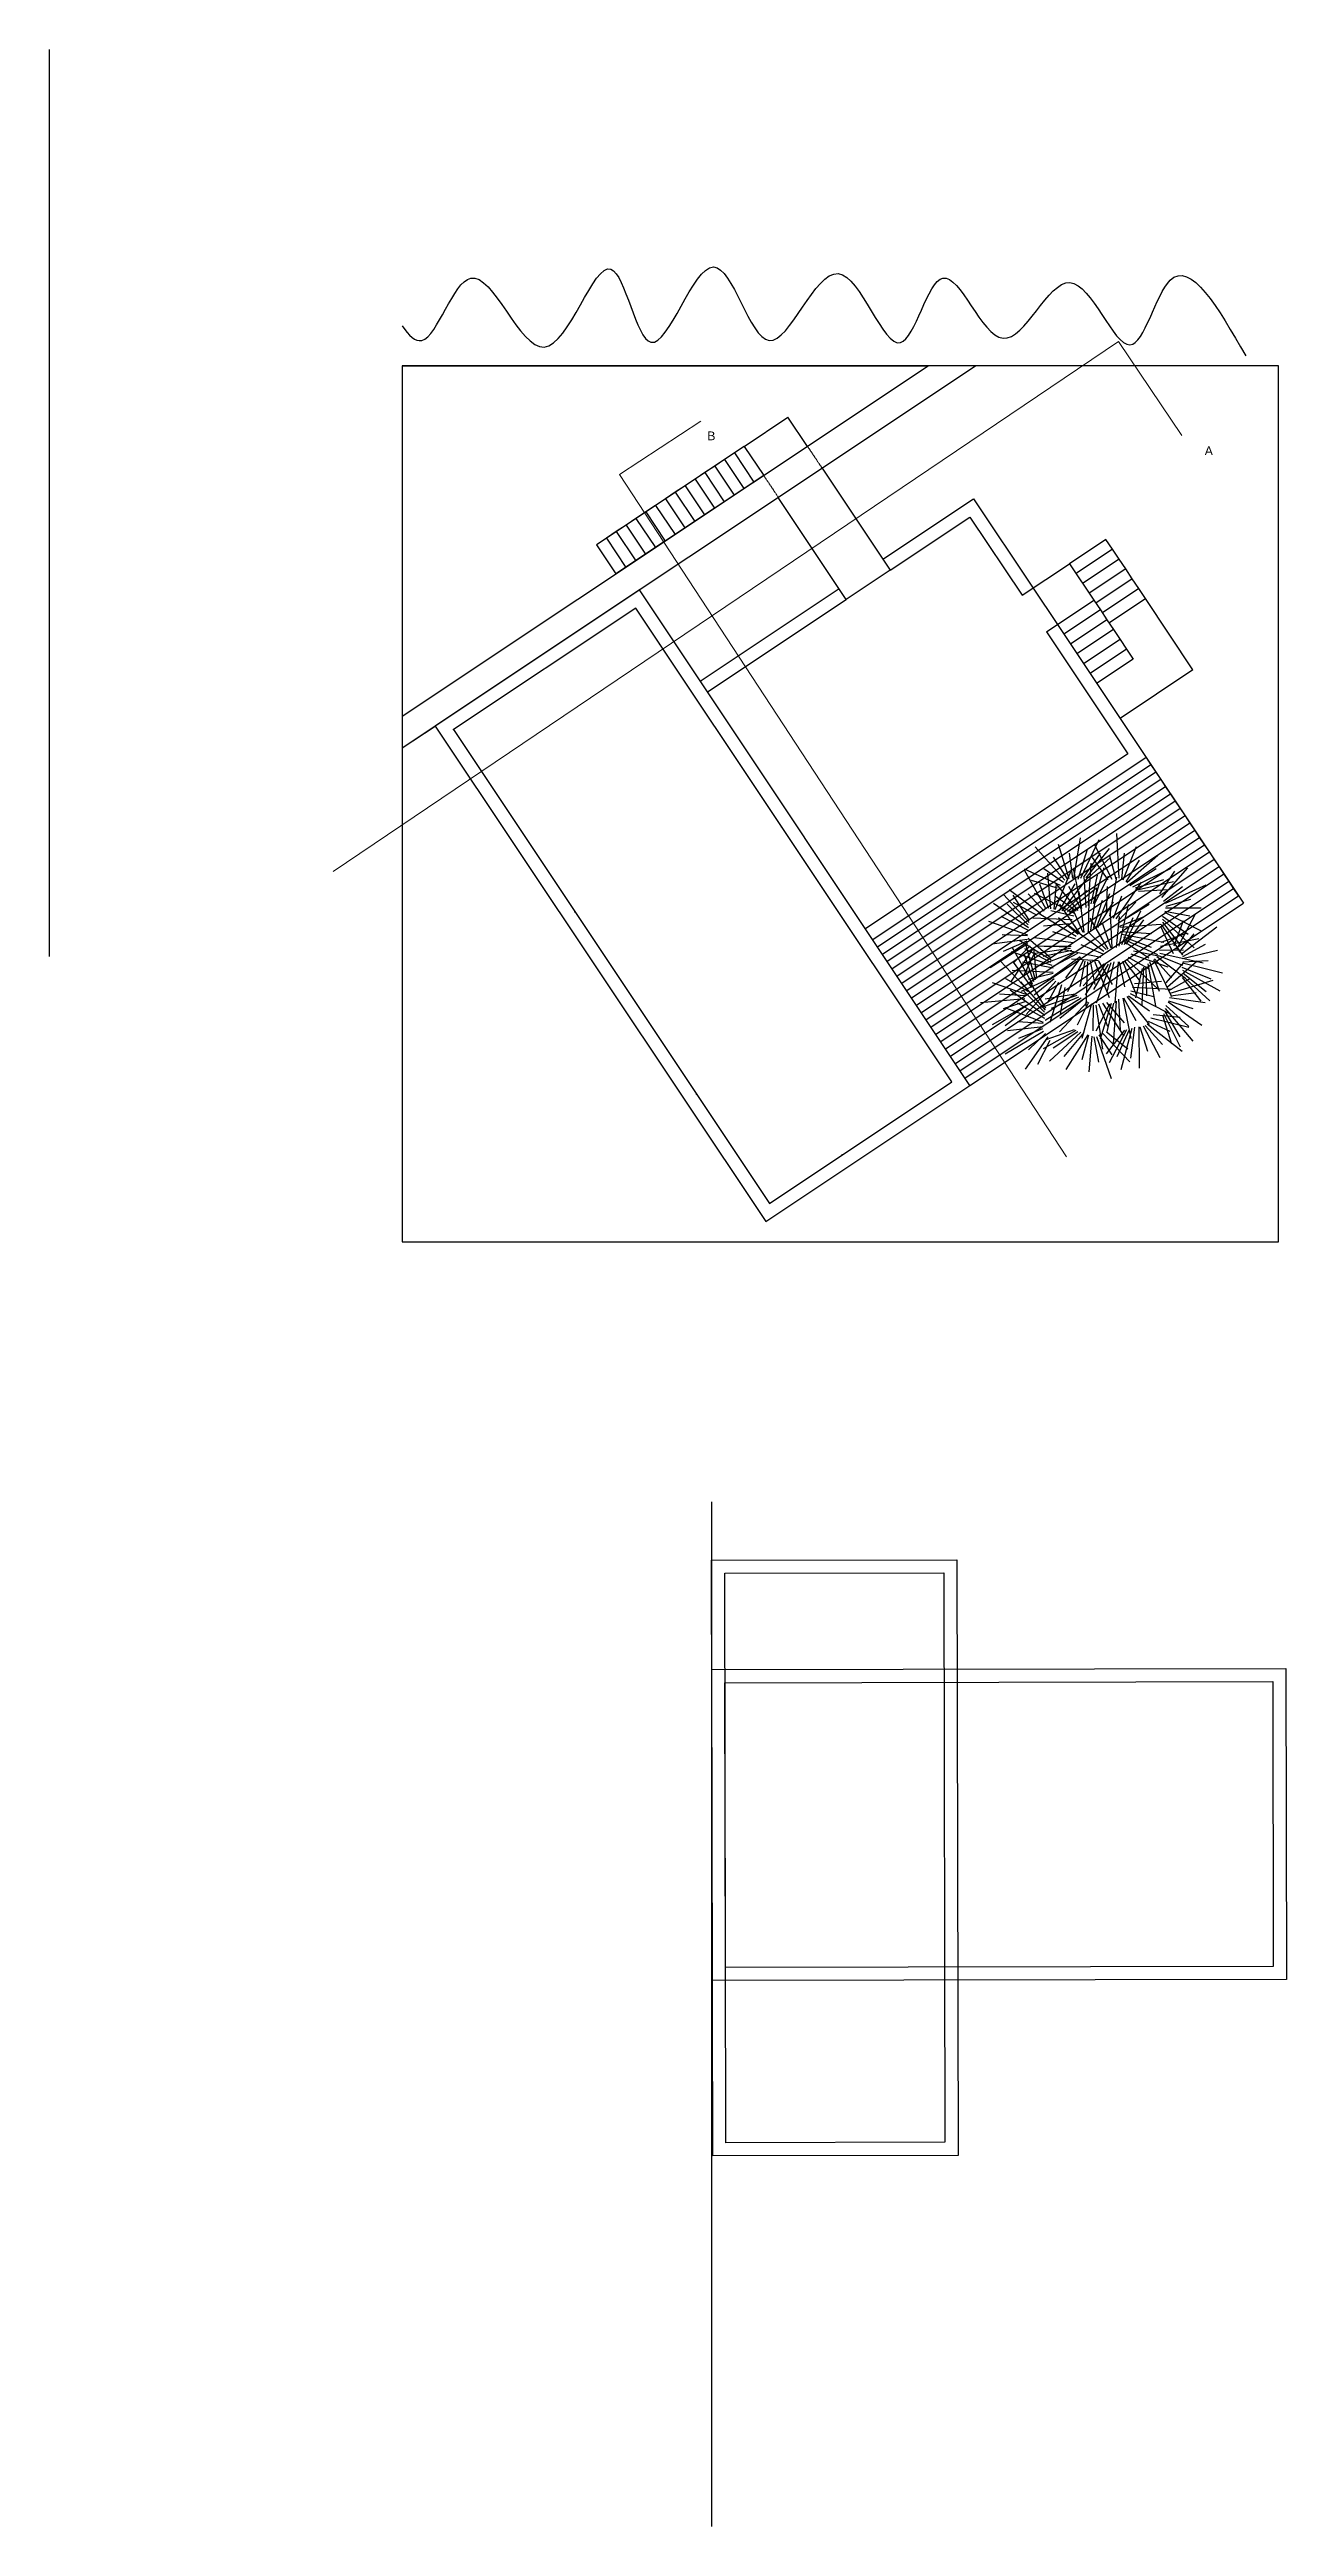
# Model space of a CAD drawing. Header units: inches. Extents: x 15 to 22798, y 21 to 21519.
# Drawn here: x 3424 to 6247, y 3455 to 9110 of the extents above; entities that cross this region are included whole.
import ezdxf

# ---------------------------------------------------------------- set-up
doc = ezdxf.new("R2010")
doc.units = ezdxf.units.IN
doc.header["$MEASUREMENT"] = 0
doc.linetypes.add('ACAD_ISO07W100', pattern=[3, 0, -3])
doc.linetypes.add('DOT2', pattern=[0.125, 0, -0.125])
doc.layers.add('FIORI', color=7, linetype='Continuous', lineweight=0, true_color=0xeb00eb)
doc.layers.add('PIANTE', color=7, linetype='Continuous', true_color=0x007a00)
doc.styles.get("Standard").update_dxf_attribs({"font": 'Arial.ttf'})

msp = doc.modelspace()

# ---------------------------------------------------------------- texts
at = {"ltscale": 0.5, "char_height": 20, "attachment_point": 1}
for s, width, insert in [('B', 0.892, (4924.9, 8238.4)), ('A', 0.582, (6060.1, 8204.5))]:
    msp.add_mtext_dynamic_manual_height_columns(s, width=width, gutter_width=1, heights=[0], dxfattribs=dict(at, insert=insert))

# ---------------------------------------------------------------- blocks, each defined once
blk = doc.blocks.new('albero')
for p, q in [((69.828, 34.754), (69.986, 35.68)), ((69.994, 34.761), (70.406, 35.646)), ((70.862, 34.76), (70.815, 35.777)), ((69.627, 34.716), (68.951, 35.476)), ((69.684, 34.747), (69.365, 35.243)), ((69.728, 34.746), (69.484, 35.528)), ((69.806, 34.755), (69.733, 35.333)), ((69.927, 34.74), (70.145, 35.421)), ((70.061, 34.781), (70.442, 35.335)), ((70.116, 34.768), (70.644, 35.44)), ((70.16, 34.767), (70.671, 35.229)), ((70.169, 34.132), (70.225, 35.107)), ((70.613, 34.725), (70.26, 35.232)), ((70.707, 34.732), (70.3, 35.533)), ((70.8, 34.739), (70.65, 35.262)), ((70.925, 34.749), (70.99, 35.335)), ((70.959, 34.72), (71.261, 35.481)), ((71.025, 34.678), (71.332, 35.173)), ((71.042, 34.664), (71.747, 35.283)), ((69.524, 34.597), (68.704, 34.963)), ((69.2, 34.052), (68.704, 34.941)), ((69.456, 34.532), (68.863, 34.704)), ((69.262, 34.071), (69.058, 34.624)), ((69.593, 34.661), (69.147, 34.973)), ((69.305, 34.06), (69.236, 34.876)), ((69.382, 34.052), (69.437, 34.631)), ((69.404, 34.046), (69.759, 34.915)), ((69.927, 34.02), (69.411, 34.657)), ((69.498, 34.011), (69.858, 34.628)), ((69.568, 34.016), (70.162, 34.791)), ((69.688, 33.997), (70.349, 34.539)), ((69.996, 34.057), (69.715, 34.567)), ((70.017, 34.065), (69.822, 34.983)), ((70.114, 34.088), (70.066, 34.801)), ((70.222, 33.577), (70.363, 34.543)), ((70.223, 34.175), (70.373, 34.831)), ((70.279, 34.184), (70.522, 35.003)), ((70.321, 34.199), (70.625, 34.817)), ((70.577, 33.952), (70.601, 34.569)), ((70.656, 33.901), (70.814, 34.786)), ((70.796, 33.83), (71.372, 34.67)), ((71.11, 34.59), (71.708, 34.982)), ((71.175, 34.564), (72.052, 34.993)), ((71.24, 34.538), (71.884, 34.729)), ((71.274, 34.493), (72.107, 34.683)), ((71.308, 34.464), (71.996, 34.502)), ((71.797, 34.406), (72.138, 34.921)), ((71.838, 34.322), (72.433, 34.995)), ((71.88, 34.237), (72.31, 34.569)), ((71.921, 34.188), (72.849, 34.607)), ((68.8, 33.627), (67.995, 34.18)), ((68.813, 33.749), (68.237, 34.38)), ((68.791, 33.697), (68.308, 34.164)), ((69.074, 33.958), (68.352, 34.493)), ((68.821, 33.792), (68.45, 34.372)), ((68.993, 33.91), (68.451, 34.206)), ((69.154, 34.006), (68.787, 34.407)), ((69.845, 33.955), (68.935, 34.412)), ((69.884, 33.429), (69.018, 33.964)), ((69.832, 33.891), (69.304, 34.016)), ((69.885, 34.005), (69.406, 34.348)), ((69.972, 33.487), (69.514, 34.166)), ((69.637, 34.022), (70.129, 34.48)), ((69.731, 33.987), (70.33, 34.327)), ((70.044, 33.518), (69.808, 34.05)), ((70.065, 33.523), (69.951, 34.455)), ((70.164, 33.538), (70.178, 34.253)), ((70.281, 33.616), (70.487, 34.256)), ((70.337, 33.619), (70.65, 34.414)), ((70.38, 33.631), (70.737, 34.22)), ((70.707, 33.168), (70.664, 34.106)), ((70.735, 33.851), (70.93, 34.358)), ((70.84, 33.783), (71.245, 34.211)), ((70.849, 33.74), (71.55, 34.165)), ((70.868, 33.209), (71.081, 34.162)), ((70.985, 33.243), (71.358, 34.012)), ((71.898, 33.985), (72.734, 33.558)), ((71.906, 34.006), (72.479, 33.903)), ((71.92, 34.083), (72.739, 34.083)), ((71.935, 34.125), (72.503, 34.281)), ((72.178, 33.142), (72.602, 33.934)), ((68.779, 33.462), (67.892, 33.771)), ((68.809, 33.558), (68.174, 33.885)), ((68.775, 33.441), (68.193, 33.464)), ((69.307, 32.934), (68.789, 33.387)), ((69.793, 33.806), (68.895, 33.844)), ((69.82, 33.285), (68.929, 33.401)), ((69.753, 33.721), (69.139, 33.662)), ((69.866, 33.367), (69.351, 33.537)), ((69.929, 33.475), (69.482, 33.859)), ((70.519, 33.087), (69.696, 33.686)), ((70.567, 33.13), (70.15, 33.547)), ((70.611, 33.138), (70.205, 33.85)), ((70.685, 33.164), (70.491, 33.713)), ((70.806, 33.175), (70.874, 33.887)), ((70.877, 33.666), (71.42, 33.876)), ((70.881, 33.645), (71.818, 33.714)), ((70.892, 33.545), (71.605, 33.497)), ((70.928, 33.485), (71.886, 33.298)), ((70.929, 33.244), (71.182, 33.866)), ((70.963, 33.425), (71.593, 33.189)), ((70.964, 33.368), (71.743, 33.017)), ((71.029, 33.251), (71.429, 33.811)), ((71.806, 33.209), (72.686, 33.387)), ((71.811, 33.664), (72.1, 33.038)), ((71.824, 33.301), (72.406, 33.506)), ((71.826, 33.706), (72.309, 33.002)), ((71.854, 33.755), (72.269, 33.226)), ((71.855, 33.895), (72.44, 33.483)), ((71.855, 33.825), (72.577, 33.167)), ((72.119, 33.215), (72.333, 33.794)), ((72.237, 33.069), (72.58, 33.491)), ((72.289, 33.031), (73.097, 33.65)), ((68.784, 33.258), (67.922, 32.717)), ((68.771, 33.362), (67.959, 33.251)), ((68.8, 32.192), (68.149, 32.87)), ((68.762, 33.319), (68.22, 33.087)), ((68.885, 33.137), (68.388, 32.389)), ((69.333, 32.769), (68.406, 33.076)), ((68.893, 32.33), (68.426, 33.187)), ((68.832, 33.215), (68.452, 32.827)), ((68.87, 32.264), (68.452, 32.844)), ((69.311, 32.89), (68.582, 33.336)), ((69.361, 32.705), (68.66, 32.843)), ((68.937, 33.059), (68.67, 32.502)), ((68.917, 32.396), (68.698, 33.031)), ((69.305, 32.833), (68.71, 33.147)), ((68.96, 32.432), (68.733, 33.256)), ((69.755, 33.154), (68.909, 33.035)), ((68.987, 32.467), (68.919, 33.153)), ((69.848, 33.075), (68.938, 32.722)), ((69.724, 33.185), (69.036, 33.206)), ((69.786, 33.107), (69.128, 32.971)), ((69.773, 33.204), (69.155, 33.198)), ((69.973, 32.964), (69.217, 32.407)), ((69.911, 33.043), (69.282, 32.704)), ((70.444, 32.949), (69.564, 33.132)), ((69.988, 32.948), (69.64, 32.482)), ((70.05, 32.901), (69.685, 32.168)), ((70.391, 32.872), (69.775, 32.913)), ((70.081, 32.869), (69.967, 32.291)), ((70.497, 33.027), (69.995, 33.236)), ((70.512, 32.806), (70.043, 32.302)), ((70.557, 32.809), (70.089, 32.094)), ((70.144, 32.853), (70.105, 31.836)), ((70.207, 32.868), (70.312, 32.335)), ((70.613, 32.801), (70.281, 32.216)), ((70.301, 32.868), (70.638, 32.035)), ((70.678, 32.827), (70.343, 31.91)), ((70.394, 32.867), (70.703, 32.332)), ((70.743, 32.853), (70.584, 32.156)), ((70.843, 32.848), (70.765, 31.912)), ((70.865, 32.849), (70.987, 32.28)), ((70.941, 32.865), (71.252, 32.107)), ((70.974, 33.325), (71.545, 32.94)), ((70.986, 32.867), (71.346, 32.401)), ((71.039, 32.904), (71.778, 32.204)), ((71.069, 32.961), (71.539, 32.689)), ((71.131, 33.031), (71.98, 32.737)), ((71.194, 33.101), (71.799, 32.981)), ((71.519, 32.803), (71.697, 31.843)), ((71.561, 32.858), (71.779, 32.178)), ((71.65, 32.904), (72.059, 32.059)), ((71.669, 32.917), (72.063, 32.489)), ((71.727, 32.969), (72.379, 32.474)), ((71.763, 32.994), (72.311, 32.775)), ((71.788, 33.117), (72.331, 33.122)), ((71.791, 33.052), (72.783, 32.826)), ((71.938, 32.371), (72.344, 32.836)), ((71.968, 32.282), (72.646, 32.871)), ((72.312, 32.928), (73.11, 33.115)), ((72.313, 32.828), (73.225, 32.603)), ((72.315, 32.85), (72.897, 32.881)), ((72.317, 32.972), (72.834, 33.254)), ((68.747, 32.107), (67.973, 32.375)), ((68.786, 32.175), (68.278, 32.46)), ((69.358, 32.605), (68.421, 32.655)), ((69.181, 31.75), (68.623, 32.397)), ((69.378, 32.507), (68.63, 32.173)), ((69.42, 32.41), (68.743, 31.65)), ((69.36, 32.583), (68.795, 32.444)), ((69.191, 31.794), (68.836, 32.384)), ((69.382, 32.463), (68.926, 32.089)), ((69.478, 32.382), (69.221, 31.904)), ((69.55, 32.322), (69.282, 31.465)), ((69.622, 32.262), (69.521, 31.653)), ((71.173, 32.274), (72.07, 32.229)), ((71.213, 32.359), (71.828, 32.413)), ((71.387, 32.701), (71.239, 32.028)), ((71.424, 32.726), (71.384, 31.872)), ((71.476, 32.747), (71.487, 32.075)), ((71.998, 32.193), (72.468, 32.465)), ((72.032, 32.138), (73.008, 32.43)), ((72.292, 32.73), (72.955, 32.463)), ((72.302, 32.495), (72.726, 31.952)), ((72.306, 32.54), (72.938, 31.964)), ((72.308, 32.662), (73.161, 32.187)), ((72.323, 32.593), (72.848, 32.174)), ((68.712, 32.008), (67.698, 31.916)), ((68.746, 31.855), (67.964, 31.413)), ((68.72, 32.072), (68.131, 32.111)), ((68.735, 31.948), (68.22, 31.775)), ((69.14, 31.465), (68.262, 31.797)), ((68.757, 31.761), (68.267, 31.386)), ((69.166, 31.629), (68.376, 32.203)), ((69.173, 31.56), (68.547, 31.904)), ((69.159, 31.699), (68.688, 32.178)), ((69.896, 32.085), (69.087, 31.81)), ((70.002, 32.024), (69.174, 31.508)), ((69.86, 32.11), (69.179, 32.002)), ((69.935, 32.044), (69.314, 31.788)), ((70.145, 31.939), (69.507, 31.25)), ((70.07, 32.005), (69.515, 31.554)), ((70.163, 31.926), (69.909, 31.403)), ((70.233, 31.891), (70.011, 31.103)), ((70.27, 31.866), (70.266, 31.277)), ((70.642, 31.886), (70.332, 31.27)), ((70.334, 31.862), (70.485, 30.855)), ((70.393, 31.889), (70.596, 31.384)), ((70.683, 31.9), (70.434, 31.083)), ((70.485, 31.905), (70.972, 31.151)), ((70.578, 31.922), (70.981, 31.455)), ((70.739, 31.909), (70.584, 31.254)), ((70.794, 31.952), (70.73, 30.977)), ((70.85, 31.995), (70.892, 31.282)), ((70.947, 32.018), (71.134, 31.097)), ((70.968, 32.025), (71.244, 31.513)), ((71.037, 32.061), (71.547, 31.421)), ((71.079, 32.076), (71.555, 31.729)), ((71.12, 32.126), (72.026, 31.661)), ((71.133, 32.189), (71.66, 32.06)), ((71.874, 31.673), (72.26, 30.911)), ((71.909, 31.717), (72.25, 31.138)), ((71.918, 31.787), (72.547, 31.039)), ((71.928, 31.856), (72.453, 31.371)), ((71.983, 31.94), (72.755, 31.406)), ((71.993, 31.96), (72.547, 31.782)), ((72.017, 32.034), (72.829, 31.925)), ((72.037, 32.074), (72.621, 32.153)), ((69.14, 31.261), (68.264, 30.742)), ((69.129, 31.365), (68.315, 31.275)), ((69.135, 31.443), (68.554, 31.482)), ((69.119, 31.322), (68.572, 31.104)), ((69.237, 31.137), (68.72, 30.402)), ((69.186, 31.216), (68.796, 30.839)), ((69.877, 31.282), (69.134, 30.862)), ((69.837, 31.3), (69.189, 31.067)), ((69.993, 31.243), (69.276, 30.581)), ((69.923, 31.25), (69.361, 30.882)), ((70.063, 31.236), (69.602, 30.69)), ((70.149, 31.186), (69.651, 30.39)), ((70.169, 31.177), (70.017, 30.615)), ((70.245, 31.156), (70.174, 30.34)), ((70.285, 31.138), (70.391, 30.558)), ((70.349, 31.146), (70.686, 30.185)), ((70.402, 31.183), (70.696, 30.726)), ((70.49, 31.217), (71.109, 30.566)), ((70.991, 31.292), (70.57, 30.747)), ((70.577, 31.25), (71.061, 30.866)), ((71.035, 31.299), (70.635, 30.544)), ((71.091, 31.296), (70.815, 30.684)), ((71.153, 31.328), (70.906, 30.384)), ((71.216, 31.36), (71.122, 30.652)), ((71.316, 31.364), (71.325, 30.425)), ((71.338, 31.368), (71.512, 30.812)), ((71.413, 31.39), (71.792, 30.664)), ((71.456, 31.397), (71.858, 30.965)), ((71.506, 31.438), (72.307, 30.81)), ((71.531, 31.498), (72.024, 31.271)), ((71.586, 31.573), (72.459, 31.359)), ((71.642, 31.649), (72.256, 31.586)), ((71.854, 31.633), (72.057, 30.975)), ((69.287, 31.058), (69.005, 30.508))]:
    blk.add_line(p, q)

# ---------------------------------------------------------------- linework, layer by layer
for p, q in [((3424, 7039.5), (3424, 9110.5)), ((4228.8, 8388.1), (5428.8, 8388.1)), ((4228.8, 8388.1), (4228.8, 7588.1)), ((4228.8, 7588.1), (5428.8, 8388.1)), ((4228.8, 7515.9), (5537, 8388.1)), ((5009.3, 8204.5), (5109.1, 8271.1)), ((5153.5, 8204.5), (5109.1, 8271.1)), ((5009.3, 8204.5), (4672.3, 7979.8)), ((5009.3, 8204.5), (5053.6, 8137.9)), ((5186.8, 8154.6), (5342.1, 7921.6)), ((5053.6, 8137.9), (4716.6, 7913.3)), ((5242.2, 7855), (5086.9, 8088)), ((5325.4, 7946.6), (5532.6, 8084.7)), ((5325.4, 7946.6), (5532.6, 8084.7)), ((5342.1, 7921.6), (5524.3, 8043.1)), ((5524.3, 8043.1), (5643.4, 7864.4)), ((5532.6, 8084.7), (5668.4, 7881)), ((4672.3, 7979.8), (4716.6, 7913.3)), ((5342.1, 7921.6), (5242.2, 7855)), ((4908.6, 7668.6), (5225.6, 7880)), ((4925.2, 7643.7), (5242.2, 7855)), ((5698.9, 7781.1), (5884.8, 7502.2)), ((5723.8, 7797.9), (5926.4, 7493.9)), ((4228.8, 7515.9), (4303.9, 7566)), ((5884.8, 7502.2), (5285.8, 7102.9)), ((5926.4, 7493.9), (5302.4, 7077.9)), ((5926.4, 7493.9), (6148.3, 7161.4)), ((5524.3, 6745.1), (6148.3, 7161.4)), ((4934.6, 5794.8), (4934.6, 3455.3))]:
    msp.add_line(p, q)
at = {"ltscale": 0.5}
for p, q in [((5009.3, 8204.5), (4986.8, 8189.5)), ((4919.4, 8144.6), (4896.9, 8129.6)), ((4941.9, 8159.6), (4919.4, 8144.6)), ((4919.4, 8144.6), (4963.8, 8078)), ((4964.3, 8174.5), (4941.9, 8159.6)), ((4941.9, 8159.6), (4986.2, 8093)), ((4986.8, 8189.5), (4964.3, 8174.5)), ((4964.3, 8174.5), (5008.7, 8108)), ((4986.8, 8189.5), (5031.2, 8122.9)), ((4852, 8099.7), (4829.5, 8084.7)), ((4874.5, 8114.6), (4852, 8099.7)), ((4852, 8099.7), (4896.4, 8033.1)), ((4896.9, 8129.6), (4874.5, 8114.6)), ((4874.5, 8114.6), (4918.8, 8048.1)), ((4896.9, 8129.6), (4941.3, 8063)), ((4762.1, 8039.7), (4739.7, 8024.8)), ((4784.6, 8054.7), (4762.1, 8039.7)), ((4762.1, 8039.7), (4806.5, 7973.2)), ((4807.1, 8069.7), (4784.6, 8054.7)), ((4784.6, 8054.7), (4829, 7988.2)), ((4829.5, 8084.7), (4807.1, 8069.7)), ((4807.1, 8069.7), (4851.4, 8003.1)), ((4829.5, 8084.7), (4873.9, 8018.1)), ((4694.7, 7994.8), (4672.3, 7979.8)), ((4672.3, 7979.8), (4716.6, 7913.3)), ((4717.2, 8009.8), (4694.7, 7994.8)), ((4694.7, 7994.8), (4739.1, 7928.2)), ((4739.7, 8024.8), (4717.2, 8009.8)), ((4717.2, 8009.8), (4761.6, 7943.2)), ((4739.7, 8024.8), (4784, 7958.2)), ((5834.8, 7991.9), (5751.6, 7936.5)), ((5849.8, 7969.5), (5834.8, 7991.9)), ((5643.4, 7864.4), (5751.3, 7936.5)), ((5751.3, 7936.5), (5806.9, 7853.5)), ((5849.8, 7969.5), (5766.6, 7914)), ((5864.7, 7947), (5781.5, 7891.5)), ((5879.7, 7924.6), (5796.5, 7869.1)), ((5864.7, 7947), (5849.8, 7969.5)), ((5879.7, 7924.6), (5864.7, 7947)), ((5894.7, 7902.1), (5879.7, 7924.6)), ((5668.4, 7881), (5724, 7798)), ((5894.7, 7902.1), (5811.5, 7846.6)), ((5909.7, 7879.6), (5826.5, 7824.1)), ((5909.7, 7879.6), (5894.7, 7902.1)), ((5924.6, 7857.2), (5909.7, 7879.6)), ((5698.9, 7781.1), (5806.9, 7853.5)), ((5821.9, 7831.1), (5738.7, 7775.6)), ((5836.8, 7808.6), (5753.6, 7753.1)), ((5806.9, 7853.5), (5821.9, 7831.1)), ((5821.9, 7831.1), (5836.8, 7808.6)), ((5836.8, 7808.6), (5851.8, 7786.1)), ((5841.3, 7801.9), (5924.6, 7857.2)), ((6033, 7694), (5924.6, 7857.2)), ((5851.8, 7786.1), (5768.6, 7730.7)), ((5866.8, 7763.7), (5783.6, 7708.2)), ((5851.8, 7786.1), (5866.8, 7763.7)), ((5866.8, 7763.7), (5881.8, 7741.2)), ((5881.8, 7741.2), (5798.6, 7685.7)), ((5896.7, 7718.8), (5813.5, 7663.3)), ((6033, 7694), (5866.9, 7583.3)), ((5881.8, 7741.2), (5896.7, 7718.8)), ((5937.5, 7477.3), (5313.5, 7061.3)), ((5926.4, 7493.9), (5937.5, 7477.3)), ((5937.5, 7477.3), (5948.6, 7460.6)), ((5948.6, 7460.6), (5324.6, 7044.6)), ((5959.7, 7444), (5335.7, 7028)), ((5970.8, 7427.4), (5346.8, 7011.3)), ((5981.9, 7410.7), (5357.9, 6994.7)), ((5948.6, 7460.6), (5959.7, 7444)), ((5959.7, 7444), (5970.8, 7427.4)), ((5970.8, 7427.4), (5981.9, 7410.7)), ((5981.9, 7410.7), (5993, 7394.1)), ((5993, 7394.1), (5369, 6978.1)), ((6004.1, 7377.4), (5380.1, 6961.4)), ((6015.2, 7360.8), (5391.2, 6944.8)), ((5993, 7394.1), (6004.1, 7377.4)), ((6004.1, 7377.4), (6015.2, 7360.8)), ((6015.2, 7360.8), (6026.3, 7344.2)), ((6026.3, 7344.2), (5402.3, 6928.1)), ((6037.4, 7327.5), (5413.4, 6911.5)), ((6048.5, 7310.9), (5424.5, 6894.9)), ((6026.3, 7344.2), (6037.4, 7327.5)), ((6037.4, 7327.5), (6048.5, 7310.9)), ((6048.5, 7310.9), (6059.6, 7294.2)), ((6059.6, 7294.2), (5435.5, 6878.2)), ((6070.7, 7277.6), (5446.6, 6861.6)), ((6081.8, 7260.9), (5457.7, 6844.9)), ((6092.9, 7244.3), (5468.8, 6828.3)), ((6059.6, 7294.2), (6070.7, 7277.6)), ((6070.7, 7277.6), (6081.8, 7260.9)), ((6081.8, 7260.9), (6092.9, 7244.3)), ((6092.9, 7244.3), (6104, 7227.7)), ((6104, 7227.7), (5479.9, 6811.6)), ((6115.1, 7211), (5491, 6795)), ((6126.1, 7194.4), (5502.1, 6778.4)), ((6104, 7227.7), (6115.1, 7211)), ((6115, 7211), (6126.1, 7194.4)), ((6126.1, 7194.4), (6137.2, 7177.7)), ((6137.2, 7177.7), (5513.2, 6761.7))]:
    msp.add_line(p, q, dxfattribs=at)
at = {"linetype": 'ACAD_ISO07W100', "ltscale": 30}
for p, q in [((5153.5, 8204.5), (5186.8, 8154.6)), ((5053.6, 8137.9), (5086.9, 8088))]:
    msp.add_line(p, q, dxfattribs=at)
at = {"linetype": 'ACAD_ISO07W100'}
msp.add_line((5153.5, 8204.5), (5186.8, 8154.6), dxfattribs=at)
at = {"linetype": 'DOT2', "ltscale": 0.5}
for p, q in [((5153.5, 8204.5), (5186.8, 8154.6)), ((5053.6, 8137.9), (5086.9, 8088))]:
    msp.add_line(p, q, dxfattribs=at)
for points in [[(4228.8, 6388.1), (6228.8, 6388.1), (6228.8, 8388.1), (4228.8, 8388.1)], [(4769.9, 7876.7), (4303.9, 7566), (5058.3, 6434.4), (5524.3, 6745.1)], [(4761.6, 7835.1), (4345.6, 7557.7), (5066.7, 6476), (5482.7, 6753.4)], [(4934.6, 5661.5), (5494.6, 5662.6), (5497.4, 4302.6), (4937.4, 4301.5)], [(4964.7, 5631.5), (5464.7, 5632.6), (5467.4, 4332.6), (4967.4, 4331.5)], [(4936.6, 4701.5), (4935.1, 5411.5), (6245.1, 5414.2), (6246.6, 4704.2)], [(4966.5, 4731.5), (4965.2, 5381.5), (6215.2, 5384.1), (6216.5, 4734.1)]]:
    msp.add_lwpolyline(points, close=True)
at = {"ltscale": 0.5}
msp.add_open_spline([(4228.8, 8479.5), (4243.8, 8457), (4296.4, 8406.8), (4388.9, 8736.9), (4557.1, 8250.3), (4708.7, 8777.3), (4790, 8277.8), (4943.8, 8785.5), (5059.4, 8283.5), (5224.5, 8762.7), (5366.6, 8294), (5457.4, 8724.4), (5600.1, 8313.4), (5753.2, 8716.9), (5894.5, 8310.3), (5983, 8708.4), (6090.8, 8520.7), (6153.8, 8410.9)], degree=3, knots=[7.920784, 7.920784, 7.920784, 7.920784, 8.633191, 10.442481, 12.743206, 15.085486, 16.988292, 19.222702, 21.326236, 23.518318, 25.640898, 27.402385, 29.342638, 31.327077, 33.303565, 35.037706, 37.480987, 37.480987, 37.480987, 37.480987], dxfattribs=at)
for p in [(4817, 7751.9), (4345.6, 7557.7), (5094.4, 7335.8), (4622.9, 7141.7), (5371.7, 6919.8), (4900.3, 6725.7), (5233.1, 6587)]:
    msp.add_point(p)
at = {"layer": 'FIORI', "color": 6}
for p, q in [((4070.8, 7233.8), (5863, 8443.6)), ((5863, 8443.6), (6007.6, 8229.4)), ((4724.3, 8140.5), (4910, 8262.1)), ((4724.3, 8140.5), (5744.6, 6582))]:
    msp.add_line(p, q, dxfattribs=at)

# ---------------------------------------------------------------- block references
at = {"layer": 'PIANTE', "xscale": 100, "yscale": 100, "zscale": 100}
msp.add_blockref('albero', (-1221.7, 3742.5), dxfattribs=at)

msp.set_redraw_order([(e.dxf.handle, doc.entitydb.next_handle()) for e in msp.query("TEXT MTEXT ATTDEF DIMENSION ARC_DIMENSION")])  # texts and dimensions are drawn at this point

doc.saveas('drawing.dxf')
